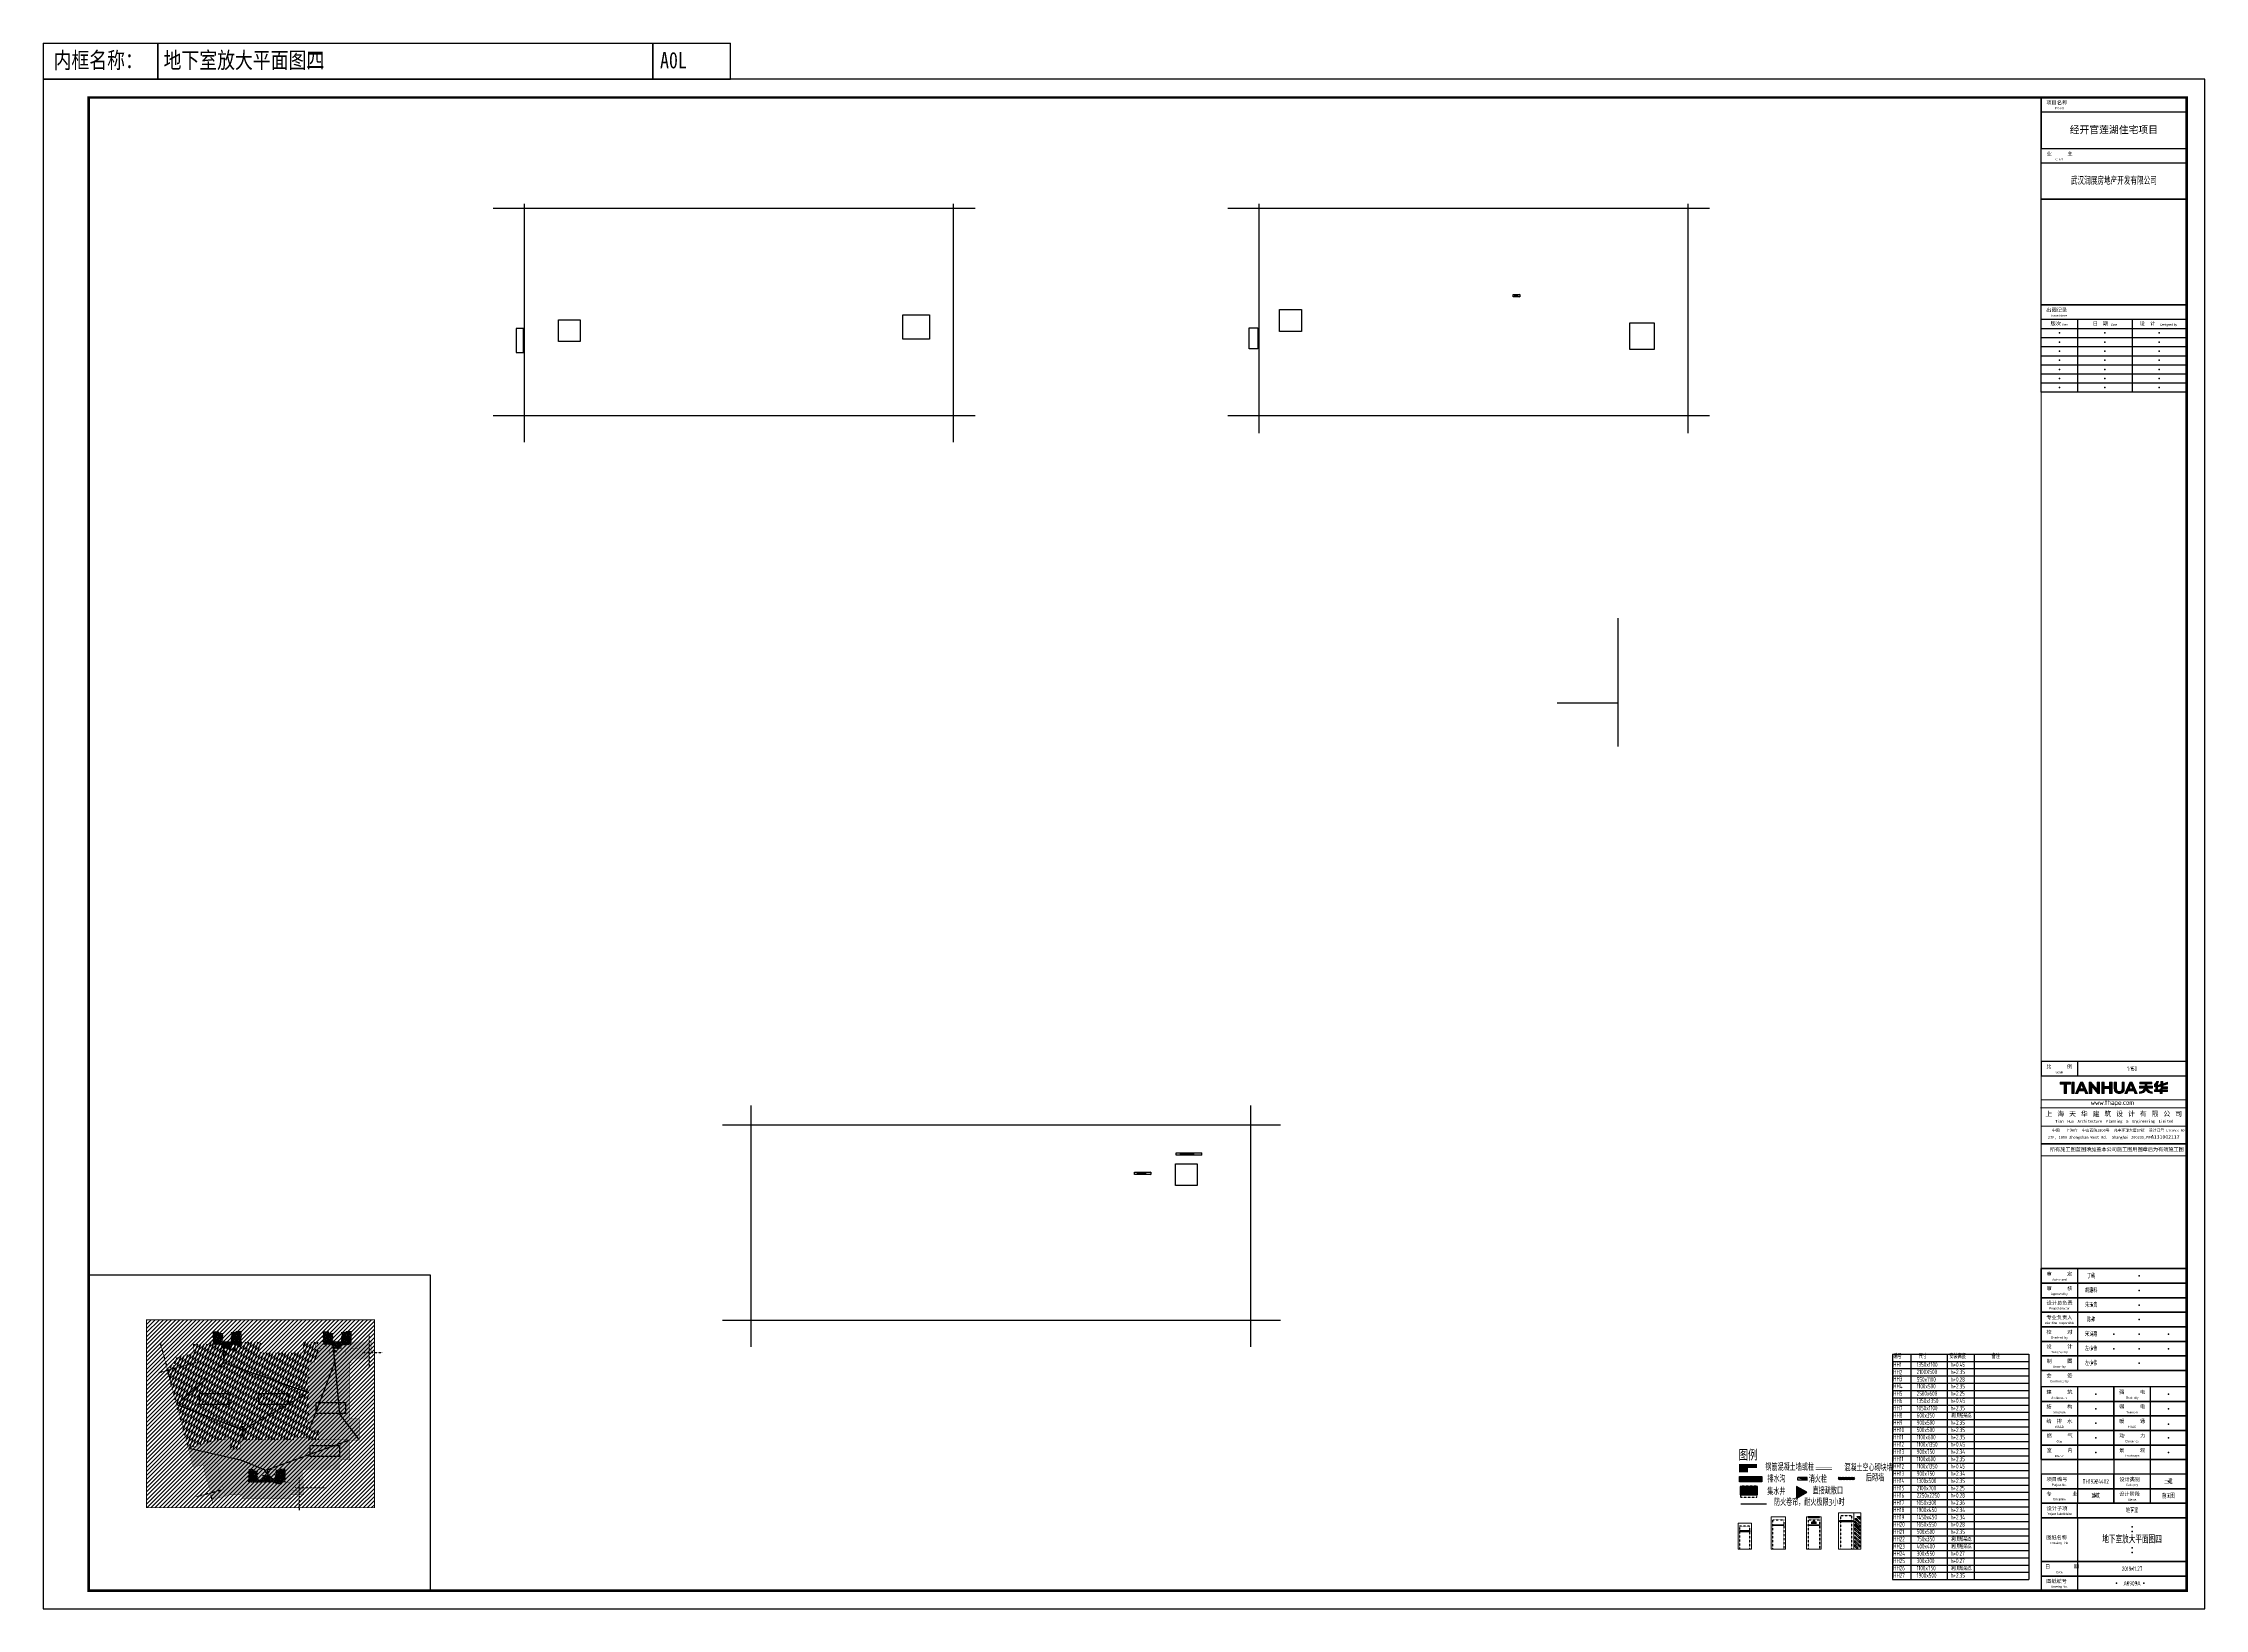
# Paper-space layout 'Layout1' of a CAD drawing. Extents: x -25 to 1164, y -10 to 851.
# The model-space entities are those that its viewports show. They can reach past a viewport. Long polylines and large blocks are cut down to what shows.
import ezdxf
from ezdxf.enums import TextEntityAlignment as Align

# ---------------------------------------------------------------- set-up
doc = ezdxf.new("R2010")
doc.units = 0
doc.header["$LTSCALE"] = 10
doc.header["$MEASUREMENT"] = 0
for name, pattern in [('__DASH', [0.35, 0.25, -0.1]), ('CENTER', [2, 1.25, -0.25, 0.25, -0.25]), ('DASH', [0.35, 0.25, -0.1]), ('HIDDEN', [0.375, 0.25, -0.125])]:
    doc.linetypes.add(name, pattern=pattern)
doc.layers.get('0').update_dxf_attribs({"linetype": 'CONTINUOUS'})
for name, color, linetype in [('A-疏散方向', 140, 'CONTINUOUS'), ('AD-ARCH-AXIS', 1, 'CENTER'), ('AD-AREA-DIVD', 22, 'CONTINUOUS'), ('AD-INDX', 43, 'CONTINUOUS'), ('AD-NOTE-BLPT', 3, 'CONTINUOUS'), ('AE-ABOV', 154, 'HIDDEN'), ('AE-DICH-STRU', 70, 'CONTINUOUS'), ('AE-DOOR-INSD', 61, 'CONTINUOUS'), ('AE-ELEV-1', 255, 'CONTINUOUS'), ('AE-EQPM-CARS', 66, 'CONTINUOUS'), ('AE-FLOR', 151, 'CONTINUOUS'), ('AE-HDWR', 8, 'CONTINUOUS'), ('AE-HDWR-COVR', 8, 'CONTINUOUS'), ('AE-PATN-MATE', 8, 'CONTINUOUS'), ('AE-STRU-HACH', 40, 'CONTINUOUS'), ('AE-WALL', 255, 'CONTINUOUS'), ('AE-WALL-HACH', 15, 'CONTINUOUS'), ('AX-DXS-P01$0$充电桩车位', 132, 'CONTINUOUS'), ('C-SHET-LOGO', 7, 'CONTINUOUS'), ('C-SHET-SHET', 144, 'CONTINUOUS'), ('C-XREF-EXT', 7, 'CONTINUOUS'), ('P-BUID-HACH', 253, 'CONTINUOUS'), ('无障碍车位', 81, 'CONTINUOUS')]:
    doc.layers.add(name, color=color, linetype=linetype)
doc.layers.add('PUB_WINDW', color=7, linetype='CONTINUOUS', plot=False)
doc.layers.add('内框', color=8, linetype='CONTINUOUS', plot=False)
doc.styles.add('STYLEP4', font='GOTHIC.TTF')
doc.styles.add('TH-STYLE1', font='Tssdeng.shx', dxfattribs={"width": 0.7, "bigfont": 'Tssdchn.shx'})
doc.styles.add('TH-STYLE2', font='Tssdeng.shx', dxfattribs={"width": 0.7, "bigfont": 'Tssdchn.shx'})
doc.styles.add('TH-STYLEP5', font='Tssdeng.shx', dxfattribs={"bigfont": 'Tssdchn.shx'})
doc.styles.add('TH-SYTLE2', font='txt')
doc.styles.add('TuKuang', font='Tssdeng.shx', dxfattribs={"width": 1.1, "bigfont": 'Tssdchn.shx'})
doc.styles.add('黑体', font='simhei.ttf')

# ---------------------------------------------------------------- blocks, each defined once
blk = doc.blocks.new('THAPE_A0L_inner')
at = {"layer": '内框'}
for p, q in [((0, 860.8), (0, 841)), ((0, 860.8), (378, 860.8)), ((63, 841), (63, 860.8)), ((63, 860.8), (63, 841)), ((335.4, 841), (335.4, 860.8)), ((335.4, 860.8), (335.4, 841)), ((378, 841), (378, 860.8)), ((0, 841), (63, 841)), ((36, 841), (0, 841)), ((108, 841), (36, 841)), ((63, 841), (335.4, 841)), ((252, 841), (108, 841)), ((378, 841), (252, 841)), ((335.4, 841), (378, 841)), ((1179, 774), (1179, 802))]:
    blk.add_line(p, q, dxfattribs=at)
blk.add_lwpolyline([(0, 0), (1189, 0), (1189, 841), (0, 841)], close=True, dxfattribs=at)
at = {"layer": '内框', "const_width": 1.4}
blk.add_lwpolyline([(25, 831), (25, 10), (1179, 10), (1179, 831)], close=True, dxfattribs=at)
at = {"layer": '内框', "const_width": 0.5}
blk.add_lwpolyline([(1099, 831), (1099, 10)], dxfattribs=at)
at = {"layer": '内框', "style": '黑体', "width": 0.8}
for s, p in [('内框名称：', (5.7, 847)), ('A0L', (339.3, 847))]:
    blk.add_text(s, height=9, dxfattribs=at).set_placement(p)
blk.add_attdef('内框名称', (66.2, 847), '', height=9, dxfattribs=at)
blk = doc.blocks.new('*U37')
at = {"layer": 'AE-HDWR-COVR'}
h = blk.add_hatch(dxfattribs=at)
h.set_pattern_fill('LINE', color=256, scale=100, style=0)
h.set_pattern_definition([(0, (-142729.09, 22427.6), (0, 95.25), [])])
h.paths.add_polyline_path([(0, 1700), (400, 1700), (400, 0), (0, 0)])
at = {"layer": 'AE-DICH-STRU', "linetype": 'HIDDEN'}
for p, q in [((50, 1700), (50, 0)), ((350, 1700), (350, 0))]:
    blk.add_line(p, q, dxfattribs=at)
at = {"layer": 'AE-HDWR-COVR'}
blk.add_lwpolyline([(0, 1700), (400, 1700), (400, 0), (0, 0)], close=True, dxfattribs=at)
blk = doc.blocks.new('df01')
for p, q in [((0, 240), (700, 40)), ((700, 240), (0, 240)), ((0, 40), (0, 240)), ((700, 40), (0, 40)), ((700, 40), (700, 240))]:
    blk.add_line(p, q)
blk.add_solid([(700, 40), (700, 240), (0, 240)])
blk = doc.blocks.new('A$C501C1371')
at = {"layer": 'A-疏散方向'}
blk.add_hatch(color=22, dxfattribs=at).paths.add_polyline_path([(2159, 1315), (869, 570), (2159, -174)])
at = {"layer": 'A-疏散方向', "color": 22}
blk.add_lwpolyline([(869, 570), (2159, -174), (2159, 1315)], close=True, dxfattribs=at)
blk = doc.blocks.new('1m8地库坑')
at = {"layer": 'AE-HDWR'}
h = blk.add_hatch(dxfattribs=at)
h.set_pattern_fill('饰面砖', color=256, scale=50, angle=90)
h.set_pattern_definition([(180, (1958006.56, 462522.78), (-1e-11, -100), [])])
h.paths.add_polyline_path([(850658, 1380714), (850658, 1382564), (851508, 1382564), (851508, 1380714)])
at = {"layer": 'AE-FLOR', "linetype": '__DASH', "ltscale": 0.5}
for p, q in [((850683, 1382539), (850683, 1380739)), ((851483, 1380739), (851483, 1382539))]:
    blk.add_line(p, q, dxfattribs=at)
blk.add_lwpolyline([(850383, 1382539), (851583, 1382539), (851583, 1380739), (850383, 1380739)], close=True, dxfattribs=at)
at = {"layer": 'AE-FLOR'}
for points in [[(850633, 1380689), (850633, 1382589), (851533, 1382589), (851533, 1380689)], [(850658, 1380714), (850658, 1382564), (851508, 1382564), (851508, 1380714)]]:
    blk.add_lwpolyline(points, close=True, dxfattribs=at)
blk = doc.blocks.new('A$C23DC1FE4')
at = {"color": 9, "linetype": 'DASH'}
for p, q in [((250, 500), (250, 4300)), ((1950, 4300), (1950, 500)), ((1950, 500), (250, 500))]:
    blk.add_line(p, q, dxfattribs=at)
at = {"color": 9, "linetype": 'ByBlock', "ltscale": 1200}
for p, q in [((225, 1300), (225, 1392)), ((225, 1392), (1975, 1392)), ((1975, 1300), (225, 1300)), ((1975, 1392), (1975, 1300))]:
    blk.add_line(p, q, dxfattribs=at)
at = {"layer": 'AE-EQPM-CARS', "linetype": 'Continuous', "lineweight": 15}
for p, q in [((2200, 4300), (0, 4300)), ((0, 4300), (0, 0)), ((2200, 0), (2200, 4300)), ((0, 0), (2200, 0))]:
    blk.add_line(p, q, dxfattribs=at)
blk = doc.blocks.new('普通车位')
at = {"color": 9, "linetype": 'DASH'}
for p, q in [((-800, 5100), (-800, 300)), ((1000, 300), (1000, 5100)), ((-800, 300), (1000, 300))]:
    blk.add_line(p, q, dxfattribs=at)
at = {"color": 9}
for p, q in [((1025, 1192), (-825, 1192)), ((-825, 1192), (-825, 1100)), ((-825, 1100), (1025, 1100)), ((1025, 1100), (1025, 1192))]:
    blk.add_line(p, q, dxfattribs=at)
at = {"layer": 'AE-EQPM-CARS', "linetype": 'Continuous', "lineweight": 15}
for p, q in [((-1100, -200), (-1100, 5100)), ((-1100, 5100), (1300, 5100)), ((1300, 5100), (1300, -200)), ((1300, -200), (-1100, -200))]:
    blk.add_line(p, q, dxfattribs=at)
blk = doc.blocks.new('wzacw')
at = {"color": 9}
for p, q in [((224, 2821), (224, 3121)), ((224, 3121), (745, 2600)), ((224, 2821), (445, 2600)), ((300, 3400), (600, 3400)), ((300, 3400), (1100, 2600)), ((745, 2600), (445, 2600)), ((600, 3400), (1400, 2600)), ((1000, 3400), (1300, 3400)), ((1000, 3400), (1800, 2600)), ((1400, 2600), (1100, 2600)), ((1300, 3400), (2100, 2600)), ((1400, 2600), (1400, 2600)), ((1700, 3400), (2000, 3400)), ((1700, 3400), (2500, 2600)), ((2100, 2600), (1800, 2600)), ((2000, 3400), (2800, 2600)), ((2800, 2600), (2500, 2600)), ((4200, 3400, 0), (4400, 3400, 0)), ((4200, 3400, 0), (5000, 2600, 0)), ((4400, 3400, 0), (5000, 2900, 0)), ((4900, 3400, 0), (5400, 3400, 0)), ((4900, 3400, 0), (5400, 2900, 0)), ((5000, 2900, 0), (5000, 2600, 0)), ((5400, 2900, 0), (5400, 3400, 0))]:
    blk.add_line(p, q, dxfattribs=at)
at = {"color": 9, "linetype": 'DASH', "extrusion": (-1.58936e-13, -1.05893e-07, 1), "elevation": 0}
blk.add_lwpolyline([(0, 2100), (5500, 2098), (5499, 198), (0, 200)], dxfattribs=at)
at = {"color": 9, "elevation": 0}
for points in [[(2400, 3400), (2700, 3400), (3500, 2600), (3200, 2600)], [(3008, 3400), (3308, 3400), (4108, 2600), (3808, 2600)]]:
    blk.add_lwpolyline(points, close=True, dxfattribs=at)
for points in [[(3580, 3400), (3880, 3400), (4680, 2600), (4380, 2600), (3580, 3400)], [(4700, 2174), (4500, 2174), (4500, 124), (4700, 124), (4700, 2174)]]:
    blk.add_lwpolyline(points, dxfattribs=at)
at = {"layer": 'AE-EQPM-CARS', "linetype": 'Continuous', "lineweight": 15}
for p, q in [((0, -100, 0), (0, 3600)), ((0, 3600), (6000, 3600, 0)), ((6000, 3600, 0), (6000, -100, 0)), ((0, 2400), (6000, 2400, 0)), ((6000, -100, 0), (0, -100, 0))]:
    blk.add_line(p, q, dxfattribs=at)
blk = doc.blocks.new('A$C2BF900E7')
at = {"layer": 'AE-WALL-HACH', "extrusion": (6.68302e-07, 9.87403e-17, 1)}
h = blk.add_hatch(color=256, dxfattribs=at)
edge = h.paths.add_edge_path()
edge.add_arc((593, 595), 128, 90, 180, ccw=False)
edge.add_line((593, 723), (693, 723))
edge.add_arc((693, 763), 40, 270, 360)
edge.add_line((733, 763), (733, 977))
edge.add_arc((773, 977), 40, 90, 180, ccw=False)
edge.add_line((773, 1017), (1077, 1017))
edge.add_arc((1077, 977), 40, 0, 90, ccw=False)
edge.add_line((1117, 977), (1117, 763))
edge.add_arc((1157, 763), 40, 180, 270)
edge.add_line((1157, 723), (1257, 723))
edge.add_arc((1257, 595), 128, 0, 90, ccw=False)
edge.add_line((1385, 595), (1385, 329))
edge.add_arc((1345, 329), 40, -90, 0, ccw=False)
edge.add_line((1345, 289), (505, 289))
edge.add_arc((505, 329), 40, 180, 270, ccw=False)
edge.add_line((465, 329), (465, 595))
at = {"color": 9, "linetype": 'ByBlock', "ltscale": 1200}
for p, q in [((1850, 1470), (0, 1470)), ((0, 1470), (0, 1378)), ((0, 1378), (1850, 1378)), ((1850, 1378), (1850, 1470))]:
    blk.add_line(p, q, dxfattribs=at)
at = {"layer": 'AX-DXS-P01$0$充电桩车位', "const_width": 8}
blk.add_lwpolyline([(465, 595, -0.4142136), (593, 723), (693, 723, 0.4142136), (733, 763), (733, 977, -0.4142136), (773, 1017), (1077, 1017, -0.4142136), (1117, 977), (1117, 763, 0.4142136), (1157, 723), (1257, 723, -0.4142136), (1385, 595), (1385, 329, -0.4142136), (1345, 289), (505, 289, -0.4142136), (465, 329)], format="xyb", close=True, dxfattribs=at)
for points in [[(733, 289), (733, 0)], [(925, 1378), (925, 1138)], [(1117, 289), (1117, 0)]]:
    blk.add_lwpolyline(points, dxfattribs=at)
blk = doc.blocks.new('tuli')
at = {"layer": 'AD-NOTE-BLPT'}
blk.add_hatch(color=30, dxfattribs=at).paths.add_polyline_path([(1270697, 1006241), (1267748, 1006241), (1267748, 1004930), (1269136, 1004930), (1269136, 1005686), (1270697, 1005686)])
at = {"layer": 'AE-STRU-HACH'}
h = blk.add_hatch(dxfattribs=at)
h.set_pattern_fill('ANSI31', color=256, scale=108, style=0)
h.set_pattern_definition([(45, (-48193, 132029.23), (-121.233458, 121.233458), [])])
h.paths.add_polyline_path([(1286819, 1004111), (1286819, 1003679), (1284088, 1003679), (1284088, 1004111)])
at = {"layer": 'AD-NOTE-BLPT', "const_width": 81, "elevation": 0}
for points in [[(1270697, 1006241), (1267748, 1006241), (1267748, 1004930), (1269136, 1004930), (1269136, 1005686), (1270697, 1005686)], [(1280337, 1005777), (1283068, 1005777)], [(1280337, 1005345), (1283068, 1005345)], [(1284088, 1004111), (1286819, 1004111)], [(1284088, 1003679), (1286819, 1003679)]]:
    blk.add_lwpolyline(points, dxfattribs=at)
at = {"layer": 'AE-DOOR-INSD', "linetype": 'DASH', "const_width": 216, "elevation": 0}
blk.add_lwpolyline([(1267993, 999709), (1272260, 999709)], dxfattribs=at)
at = {"rotation": 270}
for name, p, xscale, yscale, zscale in [('*U37', (1267778, 1004229), 2.159999999999996, 2.159999999999996, 2.159999999999996), ('1m8地库坑', (-803147, -274738, 0), -1.5, 1.5, 1.5)]:
    blk.add_blockref(name, p, dxfattribs=dict(at, xscale=xscale, yscale=yscale, zscale=zscale))
at = {"xscale": -1, "rotation": 180}
blk.add_blockref('A$C23DC1FE4', (1267552, 996555), dxfattribs=at)
blk.add_blockref('A$C2BF900E7', (1279140, 996085, 0))
at = {"layer": 'AD-NOTE-BLPT', "xscale": 2.159999999999997, "yscale": 2.159999999999997, "zscale": 2.159999999999997}
blk.add_blockref('df01', (1277426, 1003529), dxfattribs=at)
at = {"layer": 'AE-EQPM-CARS', "linetype": 'Continuous', "lineweight": 15, "extrusion": (3.34151e-07, 2.5814e-20, -1), "zscale": -1, "rotation": 180}
for p in [(-1274099, 997355, 0), (-1279965, 997355, 0)]:
    blk.add_blockref('普通车位', p, dxfattribs=at)
at = {"layer": 'AE-WALL', "xscale": 1.29600005117759, "yscale": 1.29600005117759, "zscale": 1.29600005117759, "rotation": 59.99999999181117}
blk.add_blockref('A$C501C1371', (1277287, 999322, 0), dxfattribs=at)
at = {"layer": '无障碍车位', "extrusion": (-1.05893e-07, 3.53309e-11, -1), "zscale": -1, "rotation": 90.01920247050379}
blk.add_blockref('wzacw', (-1284236, 992255, 0), dxfattribs=at)
at = {"layer": 'AD-INDX', "style": 'TH-STYLE1', "width": 0.7}
for s, height, p in [('图例', 1800, (1267625, 1006858, 0)), ('钢筋混凝土墙或柱', 1100, (1272074, 1005206, 0)), ('混凝土空心砌块墙', 1100, (1285083, 1005114, 0)), ('集水井', 1100, (1272364, 1001165, 0)), ('排水沟', 1100, (1272404, 1003254, 0)), ('消火栓', 1100, (1279221, 1003231)), ('直接疏散口', 1100, (1279866, 1001302, 0)), ('后砌墙', 1100, (1288649, 1003448, 0)), ('防火卷帘，耐火极限3小时', 1100, (1273486, 999416, 0))]:
    blk.add_text(s, height=height, rotation=360, dxfattribs=at).set_placement(p)
blk = doc.blocks.new('暖通开洞')
at = {"layer": 'AD-INDX'}
for p, q in [((1135563, 980953), (1143063, 980953)), ((1135563, 980953), (1135563, 968553)), ((1136563, 980953), (1136563, 968553)), ((1138563, 980953), (1138563, 968553)), ((1140063, 980953), (1140063, 968553)), ((1143063, 980953), (1143063, 968553)), ((1135563, 980553), (1143063, 980553)), ((1135563, 980153), (1143063, 980153)), ((1135563, 979753), (1143063, 979753)), ((1135563, 979353), (1143063, 979353)), ((1135563, 978953), (1143063, 978953)), ((1135563, 978953), (1143063, 978953)), ((1135563, 978553), (1143063, 978553)), ((1135563, 978153), (1143063, 978153)), ((1135563, 977753), (1143063, 977753)), ((1135563, 977353), (1143063, 977353)), ((1135563, 976953), (1143063, 976953)), ((1135563, 976553), (1143063, 976553)), ((1135563, 976153), (1143063, 976153)), ((1135563, 975753), (1143063, 975753)), ((1135563, 975753), (1143063, 975753)), ((1135563, 975353), (1143063, 975353)), ((1135563, 974953), (1143063, 974953)), ((1135563, 974553), (1143063, 974553)), ((1135563, 974553), (1143063, 974553)), ((1135563, 974153), (1143063, 974153)), ((1135563, 973753), (1143063, 973753)), ((1135563, 973353), (1143063, 973353)), ((1135563, 973353), (1143063, 973353)), ((1135563, 972953), (1143063, 972953)), ((1135563, 972953), (1143063, 972953)), ((1135563, 972553), (1143063, 972553)), ((1135563, 972553), (1143063, 972553)), ((1135563, 972153), (1143063, 972153)), ((1135563, 972153), (1143063, 972153)), ((1135563, 971753), (1143063, 971753)), ((1135563, 971753), (1143063, 971753)), ((1135563, 971353), (1143063, 971353)), ((1135563, 971353), (1143063, 971353)), ((1135563, 970953), (1143063, 970953)), ((1135563, 970953), (1143063, 970953)), ((1135563, 970553), (1143063, 970553)), ((1135563, 970553), (1143063, 970553)), ((1135563, 970153), (1143063, 970153)), ((1135563, 970153), (1143063, 970153)), ((1135563, 969753), (1143063, 969753)), ((1135563, 969753), (1143063, 969753)), ((1135563, 969353), (1143063, 969353)), ((1135563, 969353), (1143063, 969353)), ((1135563, 968953), (1143063, 968953)), ((1135563, 968953), (1143063, 968953)), ((1135563, 968953), (1143063, 968953)), ((1135563, 968553), (1143063, 968553))]:
    blk.add_line(p, q, dxfattribs=at)
at = {"layer": 'AD-INDX', "char_height": 250, "attachment_point": 1, "style": 'TH-STYLE1'}
for s, insert in [('编号', (1135609, 980960)), ('尺寸', (1137002, 980960)), ('安装高度', (1138691, 980960)), ('备注', (1141018, 980960)), ('HH1', (1135609, 980502)), ('HH2', (1135609, 980085)), ('1350x1100', (1136893, 980502)), ('2100X500', (1136893, 980102)), ('h+0.45', (1138770, 980502)), ('h+2.35', (1138770, 980102)), ('HH3', (1135609, 979711)), ('HH4', (1135609, 979311)), ('HH5', (1135609, 978911)), ('1100x500', (1136893, 979311)), ('2500x600', (1136893, 978911)), ('550x1100', (1136893, 979685)), ('h+0.28', (1138770, 979685)), ('h+2.35', (1138770, 979311)), ('h+2.25', (1138770, 978911)), ('HH6', (1135609, 978511)), ('HH7', (1135609, 978111)), ('HH8', (1135609, 977711)), ('1350x1350', (1136893, 978511)), ('1050x1100', (1136893, 978111)), ('600x350', (1136893, 977711)), ('洞顶贴梁底', (1138770, 977711)), ('h+0.45', (1138770, 978511)), ('h+2.35', (1138770, 978111)), ('HH9', (1135609, 977311)), ('HH10', (1135609, 976911)), ('HH11', (1135609, 976511)), ('1100x600', (1136893, 976511)), ('900x500', (1136893, 977311)), ('500x500', (1136893, 976911)), ('h+2.35', (1138770, 977311)), ('h+2.35', (1138770, 976911)), ('h+2.35', (1138770, 976511)), ('HH12', (1135609, 976111)), ('HH13', (1135609, 975711)), ('HH11', (1135609, 975311)), ('1100x1350', (1136893, 976111)), ('1100x600', (1136893, 975311)), ('900x750', (1136893, 975711)), ('h+0.45', (1138770, 976111)), ('h+2.34', (1138770, 975711)), ('h+2.34', (1138770, 975711)), ('h+2.35', (1138770, 975311)), ('HH12', (1135609, 974911)), ('HH13', (1135609, 974511)), ('HH14', (1135609, 974111)), ('1100x1350', (1136893, 974911)), ('1300x500', (1136893, 974111)), ('900x750', (1136893, 974511)), ('h+0.45', (1138770, 974911)), ('h+2.34', (1138770, 974511)), ('h+2.34', (1138770, 974511)), ('h+2.35', (1138770, 974111)), ('HH15', (1135609, 973711)), ('HH16', (1135609, 973311)), ('HH17', (1135609, 972911)), ('1050x300', (1136893, 972911)), ('2100x700', (1136893, 973711)), ('2250x2250', (1136893, 973311)), ('h+2.25', (1138770, 973711)), ('h+0.28', (1138770, 973311)), ('h+2.36', (1138770, 972911)), ('HH18', (1135609, 972511)), ('HH19', (1135609, 972111)), ('HH20', (1135609, 971711)), ('1900x450', (1136893, 972511)), ('1450x450', (1136893, 972111)), ('1050x550', (1136893, 971711)), ('h+2.34', (1138770, 972511)), ('h+2.34', (1138770, 972111)), ('h+0.28', (1138770, 971711)), ('HH21', (1135609, 971311)), ('HH22', (1135609, 970911)), ('HH23', (1135609, 970511)), ('750x350', (1136893, 970911)), ('400x400', (1136893, 970511)), ('500x500', (1136893, 971311)), ('洞顶贴梁底', (1138770, 970911)), ('洞顶贴梁底', (1138770, 970511)), ('h+2.35', (1138770, 971311)), ('HH24', (1135609, 970111)), ('HH25', (1135609, 969711)), ('HH26', (1135609, 969311)), ('1100x750', (1136893, 969311)), ('300x550', (1136893, 970111)), ('300x300', (1136893, 969711)), ('洞顶贴梁底', (1138770, 969311)), ('h+0.27', (1138770, 970111)), ('h+0.27', (1138770, 969711)), ('HH27', (1135609, 968911)), ('1900x500', (1136893, 968911)), ('h+2.35', (1138770, 968911))]:
    blk.add_mtext(s, dxfattribs=dict(at, insert=insert))
blk = doc.blocks.new('疏散出口')
at = {"layer": 'AD-AREA-DIVD'}
blk.add_hatch(color=256, dxfattribs=at).paths.add_polyline_path([(897399, 1174401), (895899, 1172901), (898899, 1172901)])
at = {"layer": 'AD-AREA-DIVD', "const_width": 100}
blk.add_lwpolyline([(897399, 1174401), (895899, 1172901), (898899, 1172901)], close=True, dxfattribs=at)
blk.add_lwpolyline([(895899, 1172901), (898899, 1172901)], dxfattribs=at)
blk = doc.blocks.new('dixiaerc')
at = {"layer": 'AD-AREA-DIVD'}
h = blk.add_hatch(dxfattribs=at)
h.set_pattern_fill('ANSI37', color=256, scale=499.991533, angle=25.695016, style=0)
h.set_pattern_definition([(70.695016, (-868351, -0.1), (-749.1065, 262.40653), []), (160.695016, (-868351, -0.1), (-262.40653, -749.1065), [])])
h.paths.add_polyline_path([(67473, 1436727), (67473, 1443927), (70373, 1443927), (70373, 1443027), (72723, 1443027), (72721, 1438428), (77273, 1438429), (77273, 1441127), (77623, 1441127), (77623, 1443527), (79973, 1443527), (79973, 1444127), (82873, 1444127), (82873, 1435778), (81023, 1435778), (81023, 1436714), (77373, 1436726), (77373, 1434526), (72623, 1434526), (72623, 1436727)])
h.paths.add_polyline_path([(128073, 1436727), (128073, 1443927), (130974, 1443927), (130973, 1443027), (133323, 1443027), (133323, 1438405), (137873, 1438405), (137873, 1441127), (138223, 1441127), (138223, 1443544), (140573, 1443527), (140573, 1444127), (143473, 1444127), (143473, 1436727), (141573, 1436727), (141573, 1436676), (137923, 1436676), (137923, 1434526), (133223, 1434526), (133223, 1436727)])
h.paths.add_polyline_path([(86823, 1361127), (86823, 1368277), (89573, 1368277), (89573, 1367377), (91873, 1367377), (91873, 1362627), (94773, 1362627), (94773, 1364927), (98773, 1364927), (98773, 1362627), (101573, 1362627), (101573, 1365427), (102023, 1365427), (102023, 1367877), (104373, 1367877), (104373, 1368427), (107123, 1368427), (107123, 1361127), (105273, 1361127), (105273, 1360227), (101673, 1360227), (101673, 1361127)])
at = {"layer": 'P-BUID-HACH'}
h = blk.add_hatch(dxfattribs=at)
h.set_pattern_fill('ANSI31', color=256, scale=1028.789162, angle=25.695016, style=0)
h.set_pattern_definition([(70.69502, (-868351, -0.1), (-1541.3714, 539.9311), [])])
h.paths.add_polyline_path([(53737, 1379883), (42070, 1422821), (44095, 1423371), (43701, 1424822), (46603, 1425582), (45650, 1429089), (56473, 1432052), (56473, 1437227), (65673, 1437227), (65673, 1438327), (67373, 1438327), (67373, 1444027), (70473, 1444027), (70473, 1443127), (72823, 1443127), (72823, 1438428), (77273, 1438427), (77273, 1441227), (77523, 1441227), (77523, 1443627), (79873, 1443627), (79873, 1444227), (82973, 1444227), (82973, 1438327), (84773, 1438327), (93773, 1438327), (93773, 1432327), (116973, 1432327), (116973, 1438327), (126373, 1438327), (126373, 1437127), (123573, 1437127), (123573, 1434230), (125323, 1434230), (125323, 1431680), (124442, 1431680), (124442, 1427027), (120174, 1427027), (120174, 1389525), (125574, 1389525), (125572, 1384379), (120174, 1384377), (120173, 1385827), (111873, 1385827), (111873, 1384378), (82374, 1384376), (82374, 1379226), (76974, 1379229), (76973, 1385827), (74073, 1385827), (74073, 1384377), (70277, 1384377)])
h = blk.add_hatch(dxfattribs=at)
h.set_pattern_fill('STARS', color=256, scale=1028.789162, angle=25.695016, style=0)
h.set_pattern_definition([(25.69502, (-868351, -0.1), (-613.2543, 1274.532), [816.6014, -816.6014]), (85.69502, (-868351, -0.1), (-1410.4042, 106.1722), [816.6014, -816.6014]), (145.69502, (-868289.7, 814.2), (-797.1499, -1168.3598), [816.6014, -816.6014])])
h.paths.add_polyline_path([(120174, 1385827), (111873, 1385827), (111873, 1384378), (82372, 1384379), (82374, 1379226), (76968, 1379229), (76973, 1385827), (74073, 1385827), (74073, 1384377), (70277, 1384377), (53737, 1379883), (56621, 1369267), (61832, 1370684), (67064, 1351432), (76373, 1353961), (76373, 1354127), (83173, 1354127), (83173, 1352127), (110273, 1352127), (110273, 1354127), (117448, 1354152), (117473, 1362827), (116873, 1362827), (116873, 1367827), (137273, 1367827), (137273, 1373527), (142473, 1373527), (142473, 1384227), (147973, 1384227), (147973, 1395928), (142273, 1395928), (142273, 1398527), (142673, 1398527), (142673, 1426727), (143473, 1426727), (143473, 1428627), (153573, 1428627), (153573, 1432028), (154373, 1432027), (154373, 1438328), (145373, 1438328), (145373, 1438327), (143573, 1438327), (143573, 1444227), (140473, 1444227), (140473, 1443627), (138123, 1443627), (138123, 1441227), (137873, 1441227), (137873, 1438427), (133423, 1438427), (133423, 1443127), (131073, 1443127), (131073, 1444027), (127973, 1444027), (127973, 1438327), (126373, 1438327), (126373, 1437127), (123573, 1437127), (123573, 1434230), (125323, 1434230), (125323, 1431680), (124442, 1431680), (124442, 1427027), (120173, 1427027), (120173, 1389527), (125573, 1389527), (125574, 1384379), (120174, 1384375)])
at = {"color": 2, "linetype": 'DASH', "ltscale": 5}
blk.add_lwpolyline([(62973, 1437077, 100, 100, 0), (62973, 1434227, 100, 100, 0), (67623, 1434227, 100, 100, 0), (67623, 1435778, 100, 100, 0), (69323, 1435778, 100, 100, 0), (69323, 1436727, 100, 100, 0), (71923, 1436727, 100, 100, 0), (71923, 1434326, 100, 100, 0), (71323, 1434326, 100, 100, 0), (71323, 1433327, 100, 100, 0), (70733, 1433327, 100, 100, 0), (70723, 1431577, 100, 100, 0), (74998, 1431577, 100, 100, 0), (74998, 1434526, 50, 50, 0), (79173, 1434526, 50, 50, 0), (79173, 1433426, 50, 50, 0), (79773, 1433426, 50, 50, 0), (79773, 1431427, 50, 50, 0), (78823, 1431427, 50, 50, 0), (78823, 1426877, 50, 50, 0), (82323, 1426877, 50, 50, 0), (82323, 1420627, 50, 50, 0), (82373, 1420627, 50, 50, 0), (82374, 1389526, 50, 50, 0), (84723, 1389527, 50, 50, 0), (84724, 1384379, 50, 50, 0)], format="xyseb", dxfattribs=at)
at = {"color": 5}
blk.add_lwpolyline([(76711, 1437117), (79428, 1437117), (79428, 1433929), (76711, 1433929)], close=True, dxfattribs=at)
at = {"color": 2, "linetype": 'DASH', "ltscale": 5}
for points, const_width in [([(78423, 1434526), (78423, 1436726), (81023, 1436726), (81023, 1435778), (82873, 1435778), (82873, 1434377), (87173, 1434377), (87173, 1438327)], 100), ([(125323, 1434230), (125323, 1434377), (128073, 1434380), (128073, 1435930), (129773, 1435930), (129773, 1436727), (132523, 1436727), (132523, 1434328), (131923, 1434328), (131923, 1433330), (131333, 1433327), (131323, 1431580), (140223, 1431580), (140223, 1433627), (143173, 1433627), (143173, 1434377), (147823, 1434377), (147874, 1438328)], 100), ([(125572, 1384360), (142474, 1384377), (142474, 1384227)], 50), ([(61991, 1370105), (69420, 1372124), (70587, 1367830), (70394, 1367777), (74301, 1353399), (76373, 1353961), (76383, 1354120), (83473, 1354120), (83473, 1364277), (86823, 1364277), (86823, 1368227), (89573, 1368227), (89573, 1367377), (91923, 1367377), (91923, 1367877), (104373, 1367877), (104373, 1368427), (107123, 1368427), (107123, 1361077), (107123, 1360927), (109973, 1360927), (109973, 1358127), (113773, 1358127), (113773, 1356527), (111073, 1356527), (111073, 1354130)], 50)]:
    blk.add_lwpolyline(points, dxfattribs=dict(at, const_width=const_width))
at = {"layer": 'AD-ARCH-AXIS'}
for p, q in [((153274, 1442403), (153274, 1424306)), ((37585, 1421400), (58333, 1427038)), ((38385, 1437524), (44089, 1416535)), ((160704, 1432177), (149343, 1432177)), ((58069, 1353081), (71574, 1356751)), ((129760, 1358027), (112508, 1358027)), ((114774, 1363814), (114774, 1345751)), ((67349, 1350007), (65933, 1355218))]:
    blk.add_line(p, q, dxfattribs=at)
at = {"layer": 'AD-AREA-DIVD', "const_width": 100}
blk.add_lwpolyline([(53737, 1379883), (42070, 1422821), (44095, 1423371), (43701, 1424822), (46603, 1425582), (45650, 1429089), (56473, 1432052), (56473, 1437227), (65673, 1437227), (65673, 1438327), (67373, 1438327), (67373, 1444027), (70473, 1444027), (70473, 1443127), (72823, 1443127), (72823, 1438428), (77273, 1438427), (77273, 1441227), (77523, 1441227), (77523, 1443627), (79873, 1443627), (79873, 1444227), (82973, 1444227), (82973, 1438327), (84773, 1438327), (84773, 1438327), (93773, 1438327), (93773, 1432327), (116973, 1432327), (116973, 1438327), (126373, 1438327), (126373, 1437127), (123573, 1437127), (123573, 1434230), (125323, 1434230), (125323, 1431680), (124442, 1431680), (124442, 1427027), (120174, 1427027), (120174, 1389525), (125574, 1389525), (125572, 1384379), (120174, 1384377), (120173, 1385827), (111873, 1385827), (111873, 1384378), (82374, 1384376), (82374, 1379226), (76974, 1379229), (76973, 1385827), (74073, 1385827), (74073, 1384377), (70277, 1384377)], close=True, dxfattribs=at)
blk.add_lwpolyline([(120174, 1385827), (111873, 1385827), (111873, 1384378), (82372, 1384379), (82374, 1379226), (76968, 1379229), (76973, 1385827), (74073, 1385827), (74073, 1384377), (70277, 1384377), (53737, 1379883), (56621, 1369267), (61832, 1370684), (67064, 1351432), (76373, 1353961), (76373, 1354127), (83173, 1354127), (83173, 1352127), (110273, 1352127), (110273, 1354127), (117448, 1354152), (117473, 1362827), (116873, 1362827), (116873, 1367827), (137273, 1367827), (137273, 1373527), (142473, 1373527), (142473, 1384227), (147973, 1384227), (147973, 1395928), (142273, 1395928), (142273, 1398527), (142673, 1398527), (142673, 1426727), (143473, 1426727), (143473, 1428627), (153573, 1428627), (153573, 1432028), (154373, 1432027), (154373, 1438328), (145373, 1438328), (145373, 1438327), (143573, 1438327), (143573, 1444227), (140473, 1444227), (140473, 1443627), (138123, 1443627), (138123, 1441227), (137873, 1441227), (137873, 1438427), (133423, 1438427), (133423, 1443127), (131073, 1443127), (131073, 1444027), (127973, 1444027), (127973, 1438327), (126373, 1438327), (126373, 1437127), (123573, 1437127), (123573, 1434230), (125323, 1434230), (125323, 1431680), (124442, 1431680), (124442, 1427027), (120173, 1427027), (120173, 1389527), (125573, 1389527), (125574, 1384379), (120174, 1384375), (120174, 1385827)], dxfattribs=at)
at = {"layer": 'AD-AREA-DIVD', "color": 6, "linetype": '__DASH', "const_width": 100}
for points in [[(67473, 1436727), (67473, 1443927), (70373, 1443927), (70373, 1443027), (72723, 1443027), (72721, 1438428), (77273, 1438429), (77273, 1441127), (77623, 1441127), (77623, 1443527), (79973, 1443527), (79973, 1444127), (82873, 1444127), (82873, 1435778), (81023, 1435778), (81023, 1436714), (77373, 1436726), (77373, 1434526), (72623, 1434526), (72623, 1436727)], [(128073, 1436727), (128073, 1443927), (130974, 1443927), (130973, 1443027), (133323, 1443027), (133323, 1438405), (137873, 1438405), (137873, 1441127), (138223, 1441127), (138223, 1443544), (140573, 1443527), (140573, 1444127), (143473, 1444127), (143473, 1436727), (141573, 1436727), (141573, 1436676), (137923, 1436676), (137923, 1434526), (133223, 1434526), (133223, 1436727)], [(86823, 1361127), (86823, 1368277), (89573, 1368277), (89573, 1367377), (91873, 1367377), (91873, 1362627), (94773, 1362627), (94773, 1364927), (98773, 1364927), (98773, 1362627), (101573, 1362627), (101573, 1365427), (102023, 1365427), (102023, 1367877), (104373, 1367877), (104373, 1368427), (107123, 1368427), (107123, 1361127), (105273, 1361127), (105273, 1360227), (101673, 1360227), (101673, 1361127)]]:
    blk.add_lwpolyline(points, close=True, dxfattribs=at)
at = {"layer": 'AE-ELEV-1', "color": 0, "elevation": 0}
for points in [[(59922, 1409819), (76108, 1409819), (76108, 1403843), (59922, 1403843)], [(92594, 1409819), (108779, 1409819), (108779, 1403843), (92594, 1403843)], [(124083, 1404851), (140268, 1404851), (140268, 1398875), (124083, 1398875)], [(120770, 1381186), (136955, 1381186), (136955, 1375210), (120770, 1375210)]]:
    blk.add_lwpolyline(points, close=True, dxfattribs=at)
at = {"layer": 'AE-FLOR'}
for points in [[(47575, 1403700), (73422, 1426727), (73422, 1434526), (72723, 1436927)], [(72673, 1436927), (73422, 1434526), (73422, 1426727), (119997, 1410452)], [(120323, 1389677), (134398, 1426880), (133323, 1436927)], [(133323, 1436927), (134398, 1426730), (136954, 1398507), (147573, 1384527)], [(82523, 1386540), (83820, 1387177), (83820, 1389677), (47575, 1403700)], [(119997, 1410452), (83820, 1389677), (83820, 1387177), (82523, 1386540)], [(54054, 1379864), (82573, 1373427), (95498, 1368027), (97727, 1364927), (100573, 1362377)], [(100573, 1362377), (97727, 1364927), (97498, 1368027), (142173, 1384227), (142173, 1384227)]]:
    blk.add_lwpolyline(points, dxfattribs=at)
for p in [(-823549, 259176), (-762945, 259574)]:
    blk.add_blockref('疏散出口', p)
at = {"xscale": -1, "rotation": 180}
for p in [(-813579, 2564854), (-800164, 2539662, 0)]:
    blk.add_blockref('疏散出口', p, dxfattribs=at)
blk = doc.blocks.new('block 3')
at = {"layer": 'C-SHET-LOGO'}
h = blk.add_hatch(color=256, dxfattribs=at)
h.dxf.hatch_style = 2
edge = h.paths.add_edge_path()
edge.add_spline(control_points=[(227.7, -49.1), (227.7, -49.1), (224.6, -49.1), (224.6, -49.1), (223.9, -51), (222.7, -52.7), (221.2, -54.1), (221.2, -54.1), (221.2, -57.8), (221.2, -57.8), (222, -57.3), (222.7, -56.8), (223.4, -56.1), (223.4, -56.1), (223.4, -61.6), (223.4, -61.6), (223.4, -61.6), (226.3, -61.6), (226.3, -61.6), (226.3, -61.6), (226.3, -52.3), (226.3, -52.3), (226.9, -51.3), (227.4, -50.2), (227.7, -49.1)], knot_values=[0, 0, 0, 0, 1, 1, 1, 2, 2, 2, 3, 3, 3, 4, 4, 4, 5, 5, 5, 6, 6, 6, 7, 7, 7, 8, 8, 8, 8], degree=3, periodic=0)
h = blk.add_hatch(color=256, dxfattribs=at)
h.dxf.hatch_style = 2
h.paths.add_polyline_path([(230.5, -69.2), (230.5, -65.7), (221.2, -65.7), (221.2, -62.8), (230.5, -62.8), (230.5, -61.4), (233.7, -61.4), (233.7, -62.8), (243.1, -62.8), (243.1, -65.7), (233.7, -65.7), (233.7, -69.2)])
h = blk.add_hatch(color=256, dxfattribs=at)
h.dxf.hatch_style = 2
edge = h.paths.add_edge_path()
edge.add_spline(control_points=[(243.1, -53.2), (243.1, -53.2), (243.1, -50.2), (243.1, -50.2), (243.1, -50.2), (234.9, -52.6), (234.9, -52.6), (234.9, -52.6), (234.9, -52.2), (234.9, -52.2), (234.9, -52.2), (234.9, -49.1), (234.9, -49.1), (234.9, -49.1), (232, -49.1), (232, -49.1), (232, -49.1), (232, -53), (232, -53), (232, -53), (232, -53.5), (232, -53.5), (232, -53.5), (227.5, -54.8), (227.5, -54.8), (227.5, -54.8), (227.5, -57.8), (227.5, -57.8), (227.5, -57.8), (232, -56.5), (232, -56.5), (232, -56.5), (232, -57.9), (232, -57.9), (232, -57.9), (232, -57.9), (232, -57.9), (232, -57.9), (232, -57.9), (232, -57.9), (232, -59.5), (233.2, -60.7), (234.8, -60.8), (234.8, -60.8), (234.8, -60.8), (234.8, -60.8), (234.8, -60.8), (243.1, -60.8), (243.1, -60.8), (243.1, -60.8), (243.1, -57.8), (243.1, -57.8), (243.1, -57.8), (235.8, -57.8), (235.8, -57.8), (235.3, -57.8), (234.9, -57.4), (234.9, -57), (234.9, -57), (234.9, -55.6), (234.9, -55.6), (234.9, -55.6), (243.1, -53.2), (243.1, -53.2)], knot_values=[0, 0, 0, 0, 1, 1, 1, 2, 2, 2, 3, 3, 3, 4, 4, 4, 5, 5, 5, 6, 6, 6, 7, 7, 7, 8, 8, 8, 9, 9, 9, 10, 10, 10, 11, 11, 11, 12, 12, 12, 13, 13, 13, 14, 14, 14, 15, 15, 15, 16, 16, 16, 17, 17, 17, 18, 18, 18, 19, 19, 19, 20, 20, 20, 21, 21, 21, 21], degree=3, periodic=0)
at = {"layer": 'C-SHET-LOGO', "lineweight": 0}
blk.add_lwpolyline([(230.5, -69.2), (230.5, -65.7), (221.2, -65.7), (221.2, -62.8), (230.5, -62.8), (230.5, -61.4), (233.7, -61.4), (233.7, -62.8), (243.1, -62.8), (243.1, -65.7), (233.7, -65.7), (233.7, -69.2), (230.5, -69.2)], dxfattribs=at)
for points, knots in [([(227.7, -49.1), (227.7, -49.1), (224.6, -49.1), (224.6, -49.1), (223.9, -51), (222.7, -52.7), (221.2, -54.1), (221.2, -54.1), (221.2, -57.8), (221.2, -57.8), (222, -57.3), (222.7, -56.8), (223.4, -56.1), (223.4, -56.1), (223.4, -61.6), (223.4, -61.6), (223.4, -61.6), (226.3, -61.6), (226.3, -61.6), (226.3, -61.6), (226.3, -52.3), (226.3, -52.3), (226.9, -51.3), (227.4, -50.2), (227.7, -49.1)], [0, 0, 0, 0, 1, 1, 1, 2, 2, 2, 3, 3, 3, 4, 4, 4, 5, 5, 5, 6, 6, 6, 7, 7, 7, 8, 8, 8, 8]), ([(243.1, -53.2), (243.1, -53.2), (243.1, -50.2), (243.1, -50.2), (243.1, -50.2), (234.9, -52.6), (234.9, -52.6), (234.9, -52.6), (234.9, -52.2), (234.9, -52.2), (234.9, -52.2), (234.9, -49.1), (234.9, -49.1), (234.9, -49.1), (232, -49.1), (232, -49.1), (232, -49.1), (232, -53), (232, -53), (232, -53), (232, -53.5), (232, -53.5), (232, -53.5), (227.5, -54.8), (227.5, -54.8), (227.5, -54.8), (227.5, -57.8), (227.5, -57.8), (227.5, -57.8), (232, -56.5), (232, -56.5), (232, -56.5), (232, -57.9), (232, -57.9), (232, -57.9), (232, -57.9), (232, -57.9), (232, -57.9), (232, -57.9), (232, -57.9), (232, -59.5), (233.2, -60.7), (234.8, -60.8), (234.8, -60.8), (234.8, -60.8), (234.8, -60.8), (234.8, -60.8), (243.1, -60.8), (243.1, -60.8), (243.1, -60.8), (243.1, -57.8), (243.1, -57.8), (243.1, -57.8), (235.8, -57.8), (235.8, -57.8), (235.3, -57.8), (234.9, -57.4), (234.9, -57), (234.9, -57), (234.9, -55.6), (234.9, -55.6), (234.9, -55.6), (243.1, -53.2), (243.1, -53.2)], [0, 0, 0, 0, 1, 1, 1, 2, 2, 2, 3, 3, 3, 4, 4, 4, 5, 5, 5, 6, 6, 6, 7, 7, 7, 8, 8, 8, 9, 9, 9, 10, 10, 10, 11, 11, 11, 12, 12, 12, 13, 13, 13, 14, 14, 14, 15, 15, 15, 16, 16, 16, 17, 17, 17, 18, 18, 18, 19, 19, 19, 20, 20, 20, 21, 21, 21, 21])]:
    blk.add_open_spline(points, degree=3, knots=knots, dxfattribs=at)
blk = doc.blocks.new('2019')
h = blk.add_hatch(color=256)
h.dxf.hatch_style = 1
edge = h.paths.add_edge_path()
edge.add_spline(control_points=[(152.8, -55.2), (152.8, -57.9), (152.8, -60.7), (152.8, -60.7), (152.8, -63.5), (153.5, -65.6), (155, -67.2)], knot_values=[1, 1, 1, 1, 1.5, 1.5, 1.5, 2.5, 2.5, 2.5, 2.5], degree=3, periodic=0)
edge.add_spline(control_points=[(155, -67.2), (156.5, -68.7), (158.6, -69.4), (161.3, -69.4)], knot_values=[0, 0, 0, 0, 1, 1, 1, 1], degree=3, periodic=0)
edge.add_spline(control_points=[(161.3, -69.4), (164, -69.4), (166.1, -68.7), (167.6, -67.2)], knot_values=[11, 11, 11, 11, 12, 12, 12, 12], degree=3, periodic=0)
edge.add_spline(control_points=[(167.6, -67.2), (169.1, -65.6), (169.8, -63.5), (169.8, -60.7)], knot_values=[10, 10, 10, 10, 11, 11, 11, 11], degree=3, periodic=0)
edge.add_spline(control_points=[(169.8, -60.7), (169.8, -60.7), (169.8, -49.7), (169.8, -49.7), (169.8, -49.7), (168.9, -49.7), (167.9, -49.7)], knot_values=[8.5, 8.5, 8.5, 8.5, 9.5, 9.5, 9.5, 10, 10, 10, 10], degree=3, periodic=0)
edge.add_spline(control_points=[(167.9, -49.7), (166.9, -49.7), (165.9, -49.7), (165.9, -49.7), (165.9, -49.7), (165.9, -52.4), (165.9, -55.1)], knot_values=[7.5, 7.5, 7.5, 7.5, 8, 8, 8, 8.5, 8.5, 8.5, 8.5], degree=3, periodic=0)
edge.add_spline(control_points=[(165.9, -55.1), (165.9, -57.8), (165.9, -60.5), (165.9, -60.5), (165.9, -64.1), (164.4, -65.9), (161.3, -65.9)], knot_values=[6, 6, 6, 6, 6.5, 6.5, 6.5, 7.5, 7.5, 7.5, 7.5], degree=3, periodic=0)
edge.add_spline(control_points=[(161.3, -65.9), (158.3, -65.9), (156.7, -64.1), (156.7, -60.5)], knot_values=[5, 5, 5, 5, 6, 6, 6, 6], degree=3, periodic=0)
edge.add_spline(control_points=[(156.7, -60.5), (156.7, -60.5), (156.7, -49.7), (156.7, -49.7), (156.7, -49.7), (155.8, -49.7), (154.8, -49.7)], knot_values=[3.5, 3.5, 3.5, 3.5, 4.5, 4.5, 4.5, 5, 5, 5, 5], degree=3, periodic=0)
edge.add_spline(control_points=[(154.8, -49.7), (153.8, -49.7), (152.8, -49.7), (152.8, -49.7), (152.8, -49.7), (152.8, -52.4), (152.8, -55.2)], knot_values=[2.5, 2.5, 2.5, 2.5, 3, 3, 3, 3.5, 3.5, 3.5, 3.5], degree=3, periodic=0)
at = {"layer": 'C-SHET-LOGO'}
h = blk.add_hatch(color=256, dxfattribs=at)
h.dxf.hatch_style = 2
h.paths.add_polyline_path([(67.8, -69.2), (67.8, -53.2), (61.2, -53.2), (61.2, -49.7), (78.4, -49.7), (78.4, -53.2), (71.8, -53.2), (71.8, -69.2)])
h = blk.add_hatch(color=256, dxfattribs=at)
h.dxf.hatch_style = 2
h.paths.add_polyline_path([(80.6, -49.7), (84.6, -49.7), (84.6, -69.2), (80.6, -69.2)])
h = blk.add_hatch(color=256, dxfattribs=at)
h.dxf.hatch_style = 2
h.paths.add_polyline_path([(103.9, -69.2), (102, -64.8), (92.9, -64.8), (91, -69.2), (86.8, -69.2), (95.6, -49.7), (99.4, -49.7), (108.1, -69.2)])
h.paths.add_polyline_path([(100.7, -61.5), (97.4, -54.1), (94.2, -61.5)])
h = blk.add_hatch(color=256, dxfattribs=at)
h.dxf.hatch_style = 2
h.paths.add_polyline_path([(125, -69.2), (114.4, -56.5), (114.4, -69.2), (110.4, -69.2), (110.4, -49.7), (113.1, -49.7), (123.8, -62.4), (123.8, -49.7), (127.7, -49.7), (127.7, -69.2)])
h = blk.add_hatch(color=256, dxfattribs=at)
h.dxf.hatch_style = 2
h.paths.add_polyline_path([(144.9, -69.2), (144.9, -60.8), (135.6, -60.8), (135.6, -69.2), (131.6, -69.2), (131.6, -49.7), (135.6, -49.7), (135.6, -57.3), (144.9, -57.3), (144.9, -49.7), (148.9, -49.7), (148.9, -69.2)])
h = blk.add_hatch(color=256, dxfattribs=at)
h.dxf.hatch_style = 2
h.paths.add_polyline_path([(187.6, -69.2), (185.7, -64.8), (176.5, -64.8), (174.6, -69.2), (170.5, -69.2), (179.2, -49.7), (183, -49.7), (191.8, -69.2)])
h.paths.add_polyline_path([(184.3, -61.5), (181.1, -54.1), (177.9, -61.5)])
h = blk.add_hatch(color=256, dxfattribs=at)
h.dxf.hatch_style = 2
edge = h.paths.add_edge_path()
edge.add_spline(control_points=[(208.1, -56.9), (208.1, -56.9), (208.1, -52.7), (208.1, -52.7), (208.1, -52.7), (216.7, -52.7), (216.7, -52.7), (216.7, -52.7), (216.7, -49.7), (216.7, -49.7), (216.7, -49.7), (196.3, -49.7), (196.3, -49.7), (196.3, -49.7), (196.3, -52.7), (196.3, -52.7), (196.3, -52.7), (204.9, -52.7), (204.9, -52.7), (204.9, -52.7), (204.9, -56.9), (204.9, -56.9), (204.9, -56.9), (195.6, -56.9), (195.6, -56.9), (195.6, -56.9), (195.6, -57), (195.6, -57), (195.6, -57), (195.6, -59), (195.6, -59), (195.6, -59), (195.6, -59.7), (195.6, -59.7), (195.6, -59.7), (195.6, -59.9), (195.6, -59.9), (195.6, -59.9), (204.4, -59.9), (204.4, -59.9), (203.2, -63.6), (199.7, -66.2), (195.6, -66.2), (195.6, -66.2), (195.6, -66.2), (195.6, -66.2), (195.6, -66.2), (195.6, -69.2), (195.6, -69.2), (195.6, -69.2), (195.6, -69.2), (195.6, -69.2), (200.4, -69.2), (204.5, -66.4), (206.5, -62.5), (208.5, -66.4), (212.6, -69.2), (217.3, -69.2), (217.3, -69.2), (217.3, -66.2), (217.3, -66.2), (213.3, -66.2), (209.8, -63.6), (208.6, -59.9), (208.6, -59.9), (217.4, -59.9), (217.4, -59.9), (217.4, -59.9), (217.4, -59.7), (217.4, -59.7), (217.4, -59.7), (217.4, -59), (217.4, -59), (217.4, -59), (217.4, -57), (217.4, -57), (217.4, -57), (217.4, -56.9), (217.4, -56.9), (217.4, -56.9), (208.1, -56.9), (208.1, -56.9)], knot_values=[0, 0, 0, 0, 1, 1, 1, 2, 2, 2, 3, 3, 3, 4, 4, 4, 5, 5, 5, 6, 6, 6, 7, 7, 7, 8, 8, 8, 9, 9, 9, 10, 10, 10, 11, 11, 11, 12, 12, 12, 13, 13, 13, 14, 14, 14, 15, 15, 15, 16, 16, 16, 17, 17, 17, 18, 18, 18, 19, 19, 19, 20, 20, 20, 21, 21, 21, 22, 22, 22, 23, 23, 23, 24, 24, 24, 25, 25, 25, 26, 26, 26, 27, 27, 27, 27], degree=3, periodic=0)
at = {"layer": 'C-SHET-LOGO', "lineweight": 0}
for points in [[(67.8, -69.2), (67.8, -53.2), (61.2, -53.2), (61.2, -49.7), (78.4, -49.7), (78.4, -53.2), (71.8, -53.2), (71.8, -69.2), (67.8, -69.2)], [(80.6, -49.7), (84.6, -49.7), (84.6, -69.2), (80.6, -69.2), (80.6, -49.7)], [(103.9, -69.2), (102, -64.8), (92.9, -64.8), (91, -69.2), (86.8, -69.2), (95.6, -49.7), (99.4, -49.7), (108.1, -69.2), (103.9, -69.2)], [(100.7, -61.5), (97.4, -54.1), (94.2, -61.5), (100.7, -61.5)], [(125, -69.2), (114.4, -56.5), (114.4, -69.2), (110.4, -69.2), (110.4, -49.7), (113.1, -49.7), (123.8, -62.4), (123.8, -49.7), (127.7, -49.7), (127.7, -69.2), (125, -69.2)], [(144.9, -69.2), (144.9, -60.8), (135.6, -60.8), (135.6, -69.2), (131.6, -69.2), (131.6, -49.7), (135.6, -49.7), (135.6, -57.3), (144.9, -57.3), (144.9, -49.7), (148.9, -49.7), (148.9, -69.2), (144.9, -69.2)], [(187.6, -69.2), (185.7, -64.8), (176.5, -64.8), (174.6, -69.2), (170.5, -69.2), (179.2, -49.7), (183, -49.7), (191.8, -69.2), (187.6, -69.2)], [(184.3, -61.5), (181.1, -54.1), (177.9, -61.5), (184.3, -61.5)]]:
    blk.add_lwpolyline(points, dxfattribs=at)
for points, knots in [([(161.3, -69.4), (158.6, -69.4), (156.5, -68.7), (155, -67.2), (153.5, -65.6), (152.8, -63.5), (152.8, -60.7), (152.8, -60.7), (152.8, -49.7), (152.8, -49.7), (152.8, -49.7), (156.7, -49.7), (156.7, -49.7), (156.7, -49.7), (156.7, -60.5), (156.7, -60.5), (156.7, -64.1), (158.3, -65.9), (161.3, -65.9), (164.4, -65.9), (165.9, -64.1), (165.9, -60.5), (165.9, -60.5), (165.9, -49.7), (165.9, -49.7), (165.9, -49.7), (169.8, -49.7), (169.8, -49.7), (169.8, -49.7), (169.8, -60.7), (169.8, -60.7), (169.8, -63.5), (169.1, -65.6), (167.6, -67.2), (166.1, -68.7), (164, -69.4), (161.3, -69.4)], [0, 0, 0, 0, 1, 1, 1, 2, 2, 2, 3, 3, 3, 4, 4, 4, 5, 5, 5, 6, 6, 6, 7, 7, 7, 8, 8, 8, 9, 9, 9, 10, 10, 10, 11, 11, 11, 12, 12, 12, 12]), ([(208.1, -56.9), (208.1, -56.9), (208.1, -52.7), (208.1, -52.7), (208.1, -52.7), (216.7, -52.7), (216.7, -52.7), (216.7, -52.7), (216.7, -49.7), (216.7, -49.7), (216.7, -49.7), (196.3, -49.7), (196.3, -49.7), (196.3, -49.7), (196.3, -52.7), (196.3, -52.7), (196.3, -52.7), (204.9, -52.7), (204.9, -52.7), (204.9, -52.7), (204.9, -56.9), (204.9, -56.9), (204.9, -56.9), (195.6, -56.9), (195.6, -56.9), (195.6, -56.9), (195.6, -57), (195.6, -57), (195.6, -57), (195.6, -59), (195.6, -59), (195.6, -59), (195.6, -59.7), (195.6, -59.7), (195.6, -59.7), (195.6, -59.9), (195.6, -59.9), (195.6, -59.9), (204.4, -59.9), (204.4, -59.9), (203.2, -63.6), (199.7, -66.2), (195.6, -66.2), (195.6, -66.2), (195.6, -66.2), (195.6, -66.2), (195.6, -66.2), (195.6, -69.2), (195.6, -69.2), (195.6, -69.2), (195.6, -69.2), (195.6, -69.2), (200.4, -69.2), (204.5, -66.4), (206.5, -62.5), (208.5, -66.4), (212.6, -69.2), (217.3, -69.2), (217.3, -69.2), (217.3, -66.2), (217.3, -66.2), (213.3, -66.2), (209.8, -63.6), (208.6, -59.9), (208.6, -59.9), (217.4, -59.9), (217.4, -59.9), (217.4, -59.9), (217.4, -59.7), (217.4, -59.7), (217.4, -59.7), (217.4, -59), (217.4, -59), (217.4, -59), (217.4, -57), (217.4, -57), (217.4, -57), (217.4, -56.9), (217.4, -56.9), (217.4, -56.9), (208.1, -56.9), (208.1, -56.9)], [0, 0, 0, 0, 1, 1, 1, 2, 2, 2, 3, 3, 3, 4, 4, 4, 5, 5, 5, 6, 6, 6, 7, 7, 7, 8, 8, 8, 9, 9, 9, 10, 10, 10, 11, 11, 11, 12, 12, 12, 13, 13, 13, 14, 14, 14, 15, 15, 15, 16, 16, 16, 17, 17, 17, 18, 18, 18, 19, 19, 19, 20, 20, 20, 21, 21, 21, 22, 22, 22, 23, 23, 23, 24, 24, 24, 25, 25, 25, 26, 26, 26, 27, 27, 27, 27])]:
    blk.add_open_spline(points, degree=3, knots=knots, dxfattribs=at)
at = {"layer": 'C-SHET-LOGO', "color": 0}
blk.add_blockref('block 3', (0, 0), dxfattribs=at)
blk = doc.blocks.new('LOGO2019')
blk.add_line((79.9, 44), (79.9, 30.8))
at = {"const_width": 0.5}
blk.add_lwpolyline([(80, 0), (0, 0), (0, 44), (80, 44)], close=True, dxfattribs=at)
at = {"lineweight": 9}
for points in [[(79.9, 0), (0, 0), (0, 44), (79.9, 44), (79.9, 0)], [(-0.4, 26.4), (79.5, 26.4)], [(0, 30.8), (79.9, 30.8)], [(-0.1, 16.4), (79.8, 16.4)], [(0, 6.5), (79.9, 6.5)]]:
    blk.add_lwpolyline(points, dxfattribs=at)
at = {"const_width": 0.5}
blk.add_lwpolyline([(0, 6.8), (80, 6.8)], dxfattribs=at)
at = {"xscale": 0.3240000000000001, "yscale": 0.3240000000000001, "zscale": 0.3240000000000001}
blk.add_blockref('2019', (-9.3, 56.7), dxfattribs=at)
for s, insert, char_height, width, attachment_point, style in [('{\\fSimHei|b1|i0|c134|p2;\\W1;\\T1.1;上 海 天 华 建 筑 设 计 有 限 公 司}', (40.1, 23), 2.7, 80.945, 5, 'TH-STYLE2'), ('{\\fSTXihei|b0|i0|c134|p2;中国   上海市  中山西路1800号  兆丰环球大厦27楼}', (6, 14.8), 1.5, 75.852, 1, 'TH-STYLEP5'), ('{\\fSTXihei|b0|i0|c204|p2;\\T0.95;Tian\\fSTXihei|b0|i0|c238|p2; \\fSTXihei|b0|i0|c204|p2; Hua\\fSTXihei|b0|i0|c238|p2; \\fSTXihei|b0|i0|c204|p2; Architecture \\fSTXihei|b0|i0|c238|p2; \\fSTXihei|b0|i0|c204|p2;Planning \\fSTXihei|b0|i0|c238|p2; \\fSTXihei|b0|i0|c204|p2;& \\fSTXihei|b0|i0|c238|p2; \\fSTXihei|b0|i0|c204|p2;Engineering\\fSTXihei|b0|i0|c238|p2; \\fSTXihei|b0|i0|c204|p2; Limited}', (40.1, 18.8), 1.5, 54.8, 5, 'TH-STYLEP5'), ('{\\fSTXihei|b0|i0|c134|p2;设计证号 \\H0.8511x;Licence NO.}', (59.2, 14.9), 1.5, 37.012, 1, 'TH-STYLEP5'), ('{\\fSTXihei|b0|i0|c134|p2;所有施工图蓝图须加盖本公司施工图用图章后为有效施工图}', (4.8, 4.6), 2.023, 75.852, 1, 'TH-STYLEP5')]:
    blk.add_mtext(s, dxfattribs=dict(insert=insert, char_height=char_height, width=width, attachment_point=attachment_point, style=style))
at = {"attachment_point": 7}
for s, insert, char_height, style in [('{\\W1;\\T0.9;www.thape.com}', (27.1, 27.2), 2.655, 'TH-STYLE2'), ('{\\fSTXihei|b0|i0|c0|p34;27F, 1800 Zhongshan West Rd.  Shanghai 200235,PRC}', (3.7, 9), 1.5, 'TH-STYLEP5'), ('{\\fSTXihei|b0|i0|c0|p34;A131002117}', (60.4, 9.4), 2, 'TH-STYLEP5')]:
    blk.add_mtext(s, dxfattribs=dict(at, insert=insert, char_height=char_height, style=style))
blk = doc.blocks.new('SH_THAPE_A0L')
for p, q in [((1099, 823), (1179, 823)), ((1179, 774), (1179, 802)), ((1099, 795), (1179, 795)), ((1099, 709), (1179, 709)), ((1099, 704), (1179, 704)), ((1119, 709), (1119, 669)), ((1149, 709), (1149, 669)), ((1099, 699), (1179, 699)), ((1099, 694), (1179, 694)), ((1099, 689), (1179, 689)), ((1099, 684), (1179, 684)), ((1099, 679), (1179, 679)), ((1099, 674), (1179, 674)), ((1119, 301), (1119, 293)), ((1119, 187), (1119, 179)), ((1119, 179), (1119, 171)), ((1119, 171), (1119, 163)), ((1119, 163), (1119, 155)), ((1119, 155), (1119, 147)), ((1119, 147), (1119, 139)), ((1119, 139), (1119, 131)), ((1119, 122), (1119, 114)), ((1159, 122), (1159, 114)), ((1119, 114), (1119, 106)), ((1159, 114), (1159, 106)), ((1119, 106), (1119, 98)), ((1119, 98), (1119, 90)), ((1159, 106), (1159, 98)), ((1159, 98), (1159, 90)), ((1119, 90), (1119, 74)), ((1159, 90), (1159, 82)), ((1119, 74), (1119, 66)), ((1139, 82), (1139, 74)), ((1159, 82), (1159, 74)), ((1159, 74), (1159, 66)), ((1119, 66), (1119, 58)), ((1159, 66), (1159, 58)), ((1119, 50), (1119, 58)), ((1119, 50), (1119, 26)), ((1119, 26), (1119, 18)), ((1119, 18), (1119, 10))]:
    blk.add_line(p, q)
for points in [[(0, 0), (1189, 0), (1189, 841), (0, 841)], [(1179, 775), (1099, 775), (1099, 831), (1179, 831)], [(1099, 831), (1099, 803), (1179, 803), (1179, 831)], [(1179, 717), (1099, 717), (1099, 775), (1179, 775)], [(1179, 669), (1099, 669), (1099, 717), (1179, 717)], [(1099, 301), (1099, 293), (1179, 293), (1179, 301)], [(1099, 187), (1099, 179), (1179, 179), (1179, 187)], [(1179, 131), (1099, 131), (1099, 187), (1179, 187)], [(1099, 179), (1099, 171), (1179, 171), (1179, 179)], [(1099, 171), (1099, 163), (1179, 163), (1179, 171)], [(1099, 163), (1099, 155), (1179, 155), (1179, 163)], [(1099, 155), (1099, 147), (1179, 147), (1179, 155)], [(1099, 147), (1099, 139), (1179, 139), (1179, 147)], [(1099, 139), (1099, 131), (1179, 131), (1179, 139)], [(1179, 82), (1099, 82), (1099, 131), (1179, 131)], [(1099, 122), (1099, 114), (1139, 114), (1139, 122)], [(1139, 122), (1139, 114), (1179, 114), (1179, 122)], [(1099, 114), (1099, 106), (1139, 106), (1139, 114)], [(1139, 114), (1139, 106), (1179, 106), (1179, 114)], [(1099, 106), (1099, 98), (1139, 98), (1139, 106)], [(1099, 98), (1099, 90), (1139, 90), (1139, 98)], [(1139, 106), (1139, 98), (1179, 98), (1179, 106)], [(1139, 98), (1139, 90), (1179, 90), (1179, 98)], [(1099, 90), (1099, 82), (1139, 82), (1139, 90)], [(1139, 90), (1139, 82), (1179, 82), (1179, 90)], [(1099, 74), (1099, 66), (1139, 66), (1139, 74)], [(1139, 74), (1139, 66), (1179, 66), (1179, 74)], [(1099, 66), (1099, 58), (1139, 58), (1139, 66)], [(1139, 66), (1139, 58), (1179, 58), (1179, 66)], [(1099, 58), (1099, 50), (1179, 50), (1179, 58)], [(1099, 50), (1099, 26), (1179, 26), (1179, 50)], [(1099, 26), (1099, 18), (1179, 18), (1179, 26)], [(1099, 18), (1099, 10), (1179, 10), (1179, 18)]]:
    blk.add_lwpolyline(points, close=True)
for points, const_width in [([(25, 831), (25, 10), (1179, 10), (1179, 831)], 1.4), ([(1179, 10), (1099, 10), (1099, 74), (1179, 74)], 0.5)]:
    blk.add_lwpolyline(points, close=True, dxfattribs=dict(const_width=const_width))
at = {"const_width": 0.5}
for points in [[(1099, 831), (1099, 10)], [(1099, 187), (1179, 187)]]:
    blk.add_lwpolyline(points, dxfattribs=at)
for p in [(1139, 813), (1139, 785), (1109, 701.5), (1109, 696.5), (1109, 691.5), (1134, 701.5), (1134, 696.5), (1134, 691.5), (1164, 701.5), (1164, 696.5), (1164, 691.5), (1109, 686.5), (1109, 681.5), (1134, 686.5), (1134, 681.5), (1164, 686.5), (1164, 681.5), (1109, 676.5), (1109, 671.5), (1134, 676.5), (1134, 671.5), (1164, 676.5), (1164, 671.5), (1149, 297), (1127, 183), (1153, 183), (1127, 175), (1127, 167), (1153, 175), (1153, 167), (1127, 159), (1153, 159), (1127, 151), (1127, 143), (1139, 151), (1139, 143), (1153, 151), (1153, 143), (1169, 151), (1169, 143), (1127, 135), (1153, 135), (1129, 118), (1129, 110), (1169, 118), (1169, 110), (1129, 102), (1169, 101.5), (1129, 94), (1129, 86), (1169, 94), (1169, 86), (1129, 70), (1129, 62), (1169, 70), (1169, 62), (1149, 54), (1149, 45), (1149, 42.5), (1149, 38), (1149, 33.5), (1149, 31), (1140.5, 14), (1140.5, 14), (1146.5, 14), (1149, 22), (1151.5, 14), (1155.5, 14)]:
    blk.add_point(p)
at = {"layer": 'C-SHET-LOGO', "xscale": 1.000832973929552, "yscale": 1.000832973929552, "zscale": 1.000832973929552}
blk.add_blockref('LOGO2019', (1099, 249), dxfattribs=at)
at = {"style": 'TuKuang', "width": 1.1}
for s, p in [('项目名称', (1101.9, 827)), ('业      主', (1102, 798.9)), ('出图记录', (1101.8, 713)), ('版次', (1104.2, 705.5)), ('日  期', (1127.3, 705.5)), ('设  计  ', (1153.2, 705.5)), ('比  \u3000\u3000例', (1101.8, 297)), ('审      定', (1101.9, 183)), ('设计总负责', (1102, 167)), ('审      核', (1101.9, 175)), ('专业负责人', (1101.9, 159)), ('校      对', (1101.9, 151)), ('设      计', (1101.9, 143)), ('制      图', (1102, 135)), ('会      签', (1101.9, 127)), ('建      筑', (1101.9, 118)), ('强      电', (1141.9, 118)), ('结      构', (1101.9, 110)), ('弱      电', (1141.9, 110)), ('给  排  水', (1101.9, 102)), ('燃      气', (1102, 94)), ('暖      通', (1141.9, 102)), ('动      力', (1142, 94)), ('室      内', (1102, 86)), ('景      观', (1141.9, 86)), ('项目编号', (1102, 70)), ('设计类别', (1142, 70)), ('专        业', (1101.9, 62)), ('设计阶段', (1141.9, 62)), ('设计子项', (1102, 54)), ('图纸名称', (1101.8, 38)), ('日         期', (1101.2, 22)), ('图纸编号', (1101.8, 14))]:
    blk.add_text(s, height=2, dxfattribs=at).set_placement(p)
at = {"style": 'STYLEP4'}
for s, p in [('Project', (1109, 825)), ('Client', (1109, 797)), ('Issue Notes', (1109, 711)), ('Scale', (1109, 295)), ('Approved by', (1109, 173)), ('Project director', (1109, 165)), ('Designed by', (1109, 141)), ('Drawn by', (1109, 133)), ('Comfirmed by', (1109, 125)), ('Architecture', (1109, 116)), ('Structure', (1109, 108)), ('Electricity', (1149, 116)), ('Telecom', (1149, 108)), ('WS&D', (1109, 100)), ('HVAC', (1149, 100)), ('Interior', (1109, 84)), ('Gas', (1109, 92)), ('Landscape', (1149, 84)), ('Dynamics', (1149, 92)), ('Porject No.', (1109, 68)), ('Discipline', (1109, 60)), ('Category', (1149, 68)), ('Status', (1149, 60)), ('Drawing Title', (1109, 36)), ('Drawing No.', (1109, 12)), ('Date', (1109, 20))]:
    blk.add_text(s, height=1.2, dxfattribs=at).set_placement(p, align=Align.MIDDLE)
for s, p in [('Rev.', (1110.6, 705.5)), ('Date', (1137.3, 705.5)), ('Designed by', (1164.5, 705.5))]:
    blk.add_text(s, height=1.2, dxfattribs=at).set_placement(p)
for s, style, width, p in [('Authorized', 'STYLEP4', 0.85, (1109, 181)), ('Discipline Responsible', 'STYLEP4', 0.8, (1109, 157)), ('Checked by', 'TuKuang', 1.1, (1109, 149)), ('Project Subdivision', 'STYLEP4', 0.9, (1109, 52))]:
    blk.add_text(s, height=1.2, dxfattribs=dict(style=style, width=width)).set_placement(p, align=Align.MIDDLE)
blk = doc.blocks.new('单体轴网')
at = {"layer": 'AD-ARCH-AXIS'}
for p, q in [((923240, 1443927), (963002, 1443927)), ((925825, 1424649), (925825, 1444293)), ((961225, 1424649), (961225, 1444293)), ((983840, 1443927), (1023602, 1443927)), ((986425, 1425383), (986425, 1444293)), ((1021825, 1425383), (1021825, 1444293)), ((923240, 1426827), (963002, 1426827)), ((983840, 1426827), (1023602, 1426827)), ((944525, 1350033), (944525, 1369937)), ((985725, 1369937), (985725, 1350033)), ((942147, 1368327), (988186, 1368327)), ((942147, 1352227), (988186, 1352227))]:
    blk.add_line(p, q, dxfattribs=at)

msp = doc.modelspace()

# ---------------------------------------------------------------- linework, layer by layer
at = {"layer": 'AE-ABOV'}
for points in [[(925724, 1434027), (925124, 1434027), (925124, 1432027), (925724, 1432027)], [(985624, 1434077), (986324, 1434077), (986324, 1432327), (985624, 1432327)]]:
    msp.add_lwpolyline(points, close=True, dxfattribs=at)
at = {"layer": 'AE-FLOR'}
for p, q in [((1007949, 1436827), (1007399, 1436627)), ((1007399, 1436827), (1007949, 1436627)), ((1016024, 1410127), (1016024, 1399527)), ((1011024, 1403127), (1016024, 1403127)), ((976146, 1364427), (977496, 1364225, 0)), ((977496, 1364425, 0), (976146, 1364225, 0)), ((981674, 1366027), (979574, 1365827, 0)), ((979574, 1366027, 0), (981674, 1365827, 0))]:
    msp.add_line(p, q, dxfattribs=at)
for points in [[(1007399, 1436827), (1007949, 1436827), (1007949, 1436627), (1007399, 1436627)], [(957024, 1435132), (959224, 1435132), (959224, 1433132), (957024, 1433132)], [(988124, 1435577), (989924, 1435577), (989924, 1433777), (988124, 1433777)], [(1017024, 1434477), (1019024, 1434477), (1019024, 1432277), (1017024, 1432277)]]:
    msp.add_lwpolyline(points, close=True, dxfattribs=at)
at = {"layer": 'AE-FLOR', "elevation": 0}
for points in [[(928621, 1434728), (930421, 1434728), (930421, 1432928), (928621, 1432928)], [(976146, 1364425), (977496, 1364425), (977496, 1364225), (976146, 1364225)], [(979526, 1365123), (981326, 1365123), (981326, 1363323), (979526, 1363323)], [(979574, 1366027), (981674, 1366027), (981674, 1365827), (979574, 1365827)]]:
    msp.add_lwpolyline(points, close=True, dxfattribs=at)

# ---------------------------------------------------------------- block references
at = {"layer": 'C-XREF-EXT'}
msp.add_blockref('单体轴网', (0, 0), dxfattribs=at)

psp = doc.layouts.get("Layout1")

# ---------------------------------------------------------------- hatches: boundary and pattern name
at = {"layer": 'AE-PATN-MATE'}
h = psp.add_hatch(dxfattribs=at)
h.set_pattern_fill('ANSI31', color=256)
h.set_pattern_definition([(45, (0, 0), (-1.122532, 1.122532), [])])
h.paths.add_polyline_path([(31.8, 148.9), (157.2, 148.9), (157.2, 45.6), (31.8, 45.6)])

# ---------------------------------------------------------------- linework, layer by layer
at = {"layer": 'AE-FLOR', "elevation": -300}
psp.add_lwpolyline([(0, 173.6), (187.9, 173.6), (187.9, 0), (0, 0)], close=True, dxfattribs=at)
at = {"layer": 'AE-FLOR', "linetype": 'DASH', "const_width": 0.5}
psp.add_lwpolyline([(31.8, 148.9), (157.2, 148.9), (157.2, 45.6), (31.8, 45.6)], close=True, dxfattribs=at)

# ---------------------------------------------------------------- block references
at = {"layer": 'C-SHET-SHET'}
psp.add_blockref('SH_THAPE_A0L', (-25, -10, -300), dxfattribs=at)
at = {"layer": 'C-XREF-EXT'}
for name, p, xscale, yscale, zscale in [('dixiaerc', (1, -1301.5, -450), 0.001, 0.001, 0.001), ('暖通开洞', (-10363.4, -9679.5, -300.5), 0.009999999999999997, 0.009999999999999997, 0.009999999999999997), ('tuli', (-3317.9, -3284.7, -150), 0.003333333333333331, 0.003333333333333331, 0.003333333333333331)]:
    psp.add_blockref(name, p, dxfattribs=dict(at, xscale=xscale, yscale=yscale, zscale=zscale))
at = {"layer": '内框'}
for values in [{'内框名称': '地下室放大平面图四'}, {'内框名称': '地下室放大平面图二'}]:
    psp.add_blockref('THAPE_A0L_inner', (-25, -10, -300), dxfattribs=at).add_auto_attribs(values)

# ---------------------------------------------------------------- texts
at = {"layer": 'C-SHET-SHET', "attachment_point": 5}
for s, insert, char_height, style in [('经开官莲湖住宅项目', (1114, 803, -300), 4, 'TH-SYTLE2'), ('武汉润展房地产开发有限公司', (1114, 775, -300), 4, 'TH-STYLE1'), ('1:150', (1124, 287, -300), 2.5, 'TH-STYLE1'), ('胡建科', (1101.5, 165, -300), 2.5, 'TH-STYLE1'), ('丁纯', (1101.5, 173, -300), 2.5, 'TH-STYLE1'), ('朱玉贵', (1101.5, 157, -300), 2.5, 'TH-STYLE1'), ('陈帅', (1101.5, 149, -300), 2.5, 'TH-STYLE1'), ('宋义霞', (1101.5, 141, -300), 2.5, 'TH-STYLE1'), ('左小伟', (1101.5, 133, -300), 2.5, 'TH-STYLE1'), ('左小伟', (1101.5, 125, -300), 2.5, 'TH-STYLE1'), ('TH19224402', (1104, 60, -300), 2.5, 'TH-STYLE1'), ('土建', (1144, 60, -300), 2.5, 'TH-STYLE1'), ('建筑', (1104, 52, -300), 2.5, 'TH-STYLE1'), ('施工图', (1144, 52, -300), 2.5, 'TH-STYLE1'), ('地下室', (1124, 44, -300), 2.5, 'TH-STYLE1'), ('地下室放大平面图四', (1124, 28, -300), 4, 'TH-STYLE2'), ('2019.11.27', (1124, 12, -300), 2.5, 'TH-STYLE1'), ('A0909A', (1124, 4, -300), 2.5, 'TH-STYLE1')]:
    psp.add_mtext(s, dxfattribs=dict(at, insert=insert, char_height=char_height, style=style))

# ---------------------------------------------------------------- viewports
at = {"layer": 'PUB_WINDW', "view_target_point": (-650457.3, 273768.9)}
psp.add_viewport(center=(537, 410.5, -150), size=(1074, 821), view_center_point=(1620865.5, 1117726.9), view_height=123150, dxfattribs=at)

doc.saveas('drawing.dxf')
